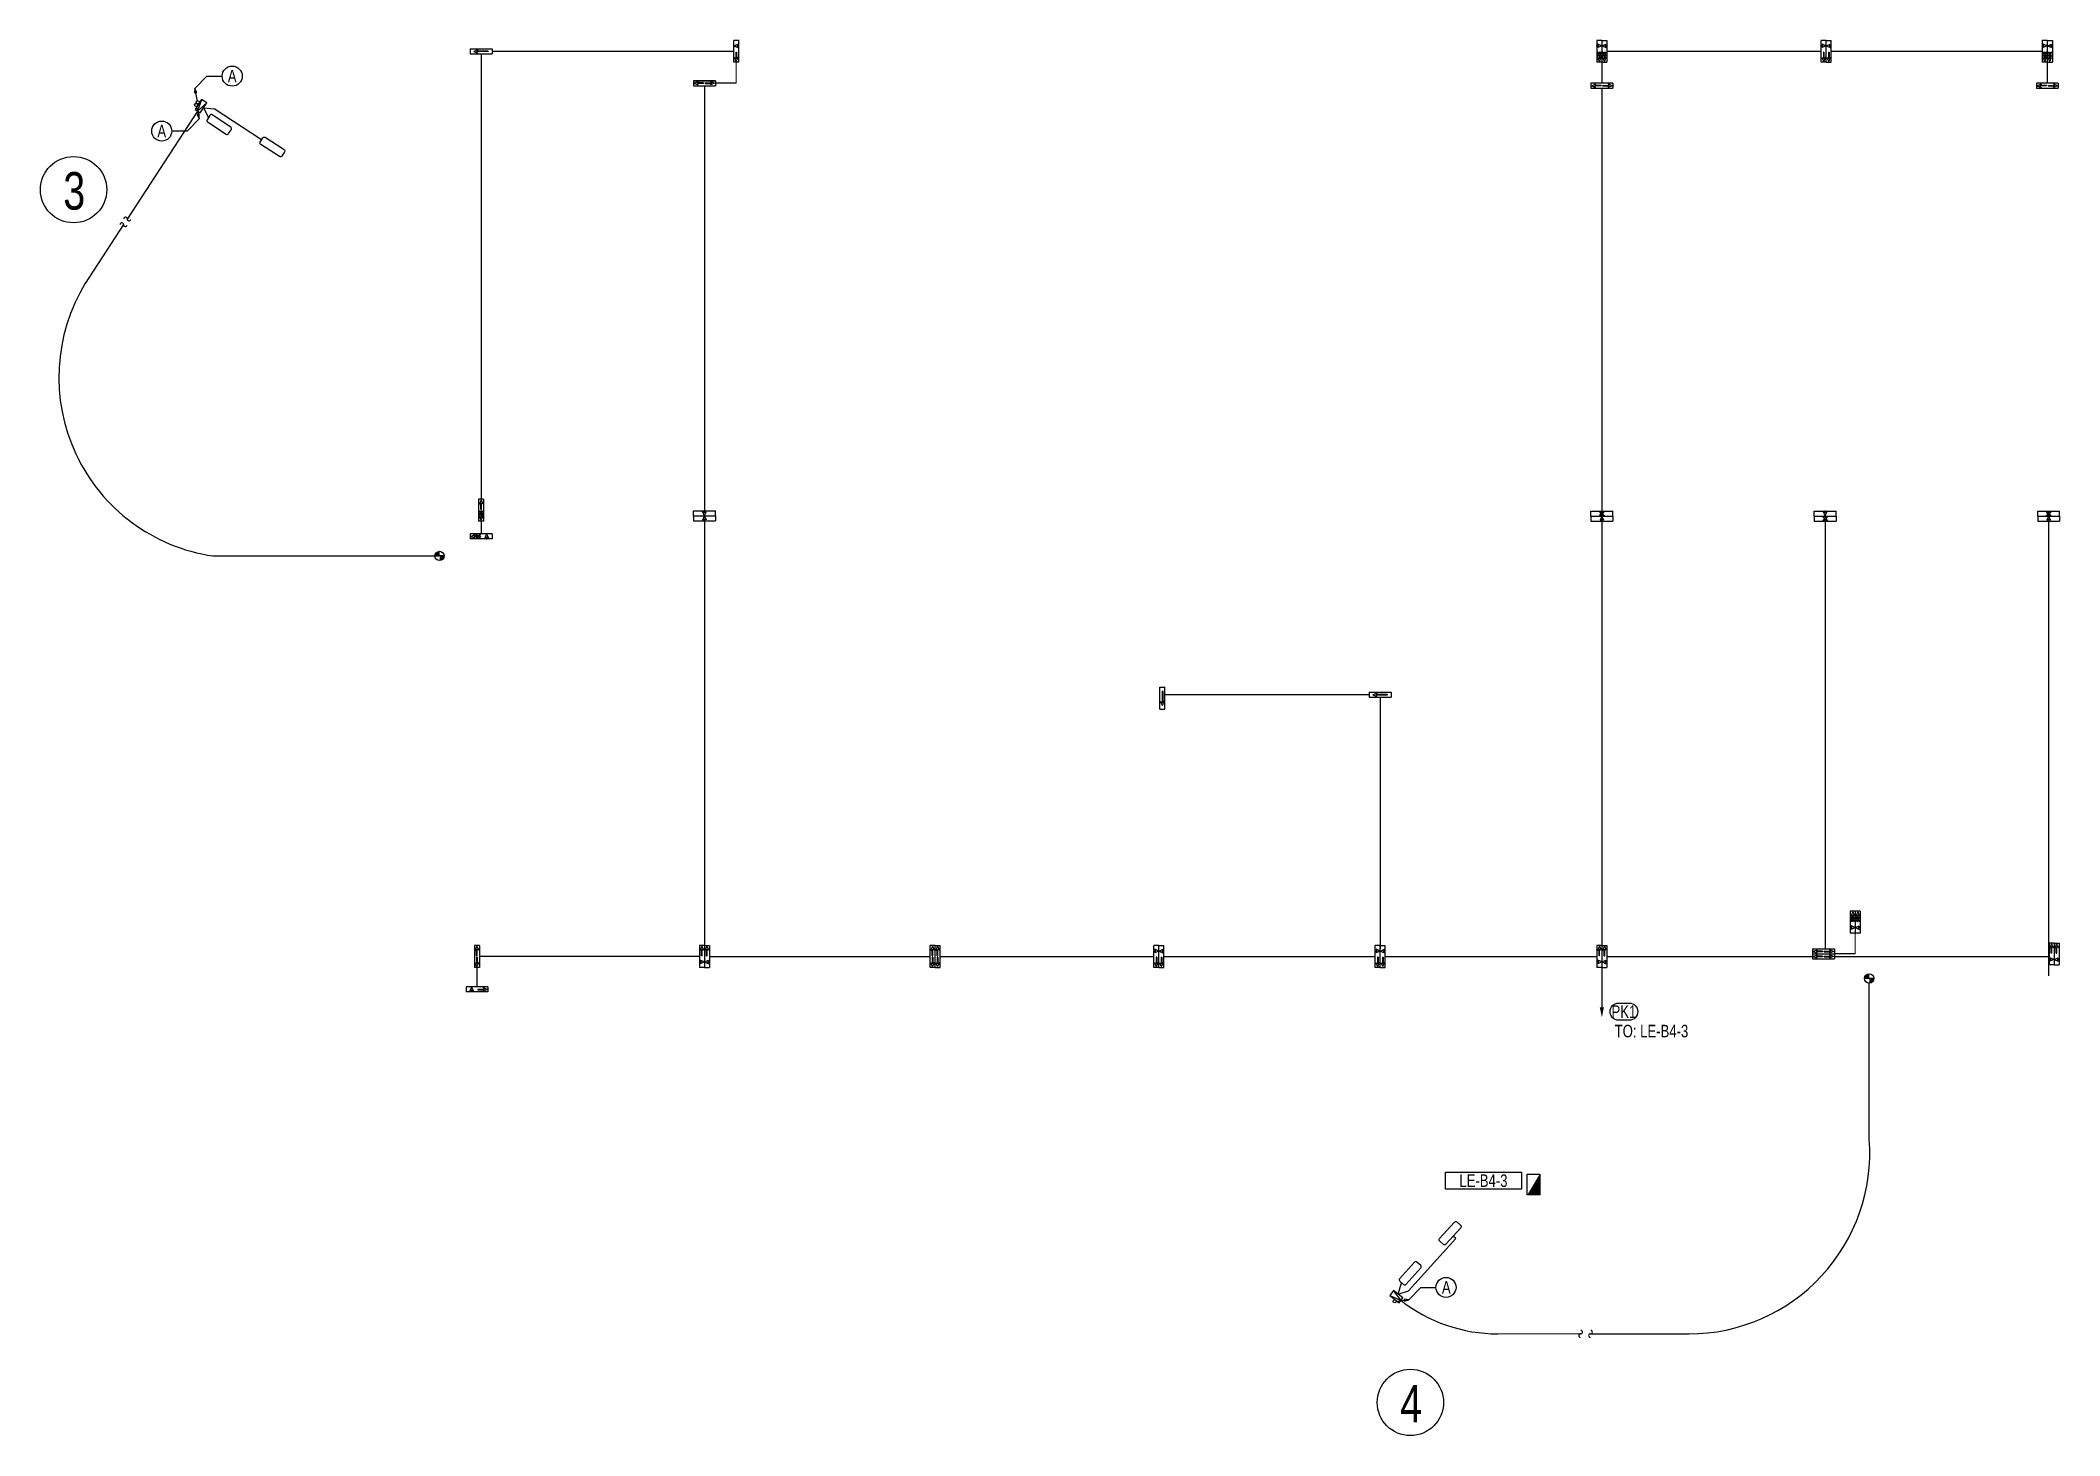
# Model space of a CAD drawing. Header units: millimetres. Extents: x 96173 to 417766, y 105242 to 242281.
# Drawn here: x 96173 to 241218, y 142039 to 242281 of the extents above; entities that cross this region are included whole.
import ezdxf
from ezdxf.enums import TextEntityAlignment as Align

# ---------------------------------------------------------------- set-up
doc = ezdxf.new("R2010")
doc.units = ezdxf.units.MM
doc.header["$LTSCALE"] = 300
doc.linetypes.add('CEN-1', pattern=[24, 20, -2, 0, -2])
for name, color, linetype in [('4', 4, 'Continuous'), ('e-con', 1, 'Continuous'), ('E-SYM', 2, 'Continuous'), ('E-TEXT', 6, 'Continuous'), ('e-text-box', 7, 'Continuous'), ('E-WIRE', 4, 'Continuous'), ('e-wire1s', 4, 'CEN-1'), ('parking-p', 7, 'Continuous')]:
    doc.layers.add(name, color=color, linetype=linetype)
doc.styles.add('돋움', font='')
doc.styles.get('돋움').set_extended_font_data('Dotum')

msp = doc.modelspace()

# ---------------------------------------------------------------- texts
at = {"layer": 'E-TEXT', "style": '돋움', "width": 0.8}
for s, p in [('A', (109952, 239714)), ('A', (104890, 235766)), ('PK1', (209921, 172501)), ('TO: LE-B4-3', (211900, 171104)), ('LE-B4-3', (199830, 160358)), ('A', (197164, 152691))]:
    msp.add_text(s, height=900, dxfattribs=at).set_placement(p, align=Align.MIDDLE_CENTER)
at = {"layer": 'E-TEXT', "color": 1, "style": '돋움', "width": 0.8}
for s, p in [('3', (98604, 231470, 4600)), ('4', (194631, 144336, 4600))]:
    msp.add_text(s, height=2700, dxfattribs=at).set_placement(p, align=Align.MIDDLE_CENTER)

# ---------------------------------------------------------------- blocks, each defined once
blk = doc.blocks.new('100-94')
at = {"layer": 'e-con', "linetype": 'Continuous'}
blk.add_line((52, 54), (477, 479), dxfattribs=at)
at = {"layer": 'e-con'}
blk.add_lwpolyline([(477, 479), (292, 373), (365, 294)], close=True, dxfattribs=at)
at = {"layer": 'e-con', "linetype": 'Continuous'}
blk.add_circle((0, 0), 75, dxfattribs=at)
blk = doc.blocks.new('ar')
at = {"layer": '4', "color": 4}
blk.add_lwpolyline([(0, 0, 150, 0, 0), (360, 0, 0, 0, 0)], format="xyseb", dxfattribs=at)
blk = doc.blocks.new('100-33')
at = {"layer": 'E-SYM'}
blk.add_lwpolyline([(-250, -150), (250, -150), (250, 150), (-250, 150)], close=True, dxfattribs=at)
blk.add_solid([(-250, -150), (250, -150), (250, 150), (250, -150)], dxfattribs=at)
blk = doc.blocks.new('A$C7EB97946')
at = {"layer": 'E-TEXT', "xscale": 3, "yscale": 3, "zscale": 3}
blk.add_blockref('100-33', (750, 450), dxfattribs=at)

# ---------------------------------------------------------------- hatches: boundary and pattern name
at = {"layer": 'parking-p', "linetype": 'Continuous'}
h = msp.add_hatch(color=2, dxfattribs=at)
h.paths.add_polyline_path([(125187, 205237), (124851, 205237), (124851, 204901, 0.4142136)])
h.paths.add_polyline_path([(124851, 205573, 0.4142136), (124515, 205237), (124851, 205237)])
h = msp.add_hatch(color=2, dxfattribs=at)
h.paths.add_polyline_path([(227877, 174890), (227541, 174890), (227541, 174554, 0.4142136)])
h.paths.add_polyline_path([(227541, 175226, 0.4142136), (227206, 174890), (227541, 174890)])

# ---------------------------------------------------------------- linework, layer by layer
at = {"color": 1}
for centre in [(98555, 231555), (194583, 144421)]:
    msp.add_circle(centre, 2382, dxfattribs=at)
at = {"layer": 'E-SYM'}
for p, q in [((107749, 238037), (107470, 237199)), ((107470, 237199), (108124, 237793)), ((193910, 151752), (193379, 152459)), ((193101, 152108), (193910, 151752))]:
    msp.add_line(p, q, dxfattribs=at)
for points in [[(107749, 238037), (107282, 237321), (107658, 237076), (108124, 237793)], [(193101, 152108), (193770, 151577), (194049, 151928), (193379, 152459)]]:
    msp.add_lwpolyline(points, close=True, dxfattribs=at)
for points in [[(108177, 236418), (109525, 235546, 0.4142136), (109690, 235581), (109891, 235890, 0.4142136), (109855, 236056), (108508, 236929, 0.4142136), (108342, 236893), (108142, 236584, 0.4142136)], [(112327, 235321), (113675, 234448, -0.4142136), (113710, 234283), (113510, 233973, -0.4142136), (113344, 233938), (111997, 234810, -0.4142136), (111961, 234976), (112162, 235285, -0.4142136)], [(198204, 156977), (197131, 155783, -0.4142136), (196962, 155774), (196688, 156021, -0.4142136), (196679, 156190), (197752, 157383, -0.4142136), (197921, 157392), (198195, 157146, -0.4142136)], [(194882, 154502), (193808, 153308, 0.4142136), (193817, 153139), (194091, 152893, 0.4142136), (194260, 152902), (195334, 154095, 0.4142136), (195325, 154264), (195051, 154511, 0.4142136)]]:
    msp.add_lwpolyline(points, format="xyb", close=True, dxfattribs=at)
at = {"layer": 'E-TEXT'}
msp.add_lwpolyline([(209542, 173119), (210300, 173119, -1), (210300, 171883), (209542, 171883, -1), (209542, 173119, -1)], format="xyb", dxfattribs=at)
at = {"layer": 'e-text-box'}
for p, q in [((107271, 238826), (108136, 239714)), ((108136, 239714), (109232, 239714)), ((107572, 236655), (106707, 235766)), ((106707, 235766), (105610, 235766)), ((194460, 151802), (195325, 152691)), ((195325, 152691), (196422, 152691))]:
    msp.add_line(p, q, dxfattribs=at)
msp.add_lwpolyline([(197105, 160959), (202554, 160959), (202554, 159756), (197105, 159756)], close=True, dxfattribs=at)
for centre in [(109952, 239714), (104890, 235766), (197142, 152691)]:
    msp.add_circle(centre, 720, dxfattribs=at)
at = {"layer": 'E-WIRE'}
for p, q in [((145978, 241494), (128623, 241494)), ((145978, 241494), (128623, 241494)), ((224090, 241494), (208697, 241494)), ((224090, 241494), (208697, 241494)), ((239975, 241494), (224810, 241494)), ((239975, 241494), (224810, 241494)), ((143870, 239026), (143870, 208478)), ((143870, 239026), (143870, 208478)), ((208337, 238846), (208337, 177251)), ((208337, 238846), (208337, 177251)), ((107470, 237199), (102411, 229439)), ((107891, 237434), (108651, 237367)), ((107891, 237434), (108242, 236739)), ((112061, 235129), (108651, 237367)), ((102147, 229048), (99401, 224826)), ((143870, 207758), (143870, 177251)), ((143870, 207758), (143870, 177251)), ((224379, 207746), (224379, 177003)), ((240430, 207734), (240430, 175078)), ((108571, 205237), (124759, 205237)), ((143510, 176463), (127715, 176463)), ((143510, 176463), (127715, 176463)), ((144230, 176463), (160080, 176463)), ((144230, 176463), (160080, 176463)), ((160800, 176463), (176155, 176463)), ((160800, 176463), (176155, 176463)), ((176875, 176463), (192061, 176463)), ((176875, 176463), (192061, 176463)), ((192781, 176463), (207977, 176463)), ((192781, 176463), (207977, 176463)), ((208337, 175676), (208337, 172813)), ((208697, 176463), (223461, 176463)), ((208697, 176463), (223461, 176463)), ((225036, 176463), (240460, 176463)), ((225036, 176463), (240460, 176463)), ((227541, 163320), (227541, 174554)), ((194455, 152436), (197852, 156213)), ((197852, 156213), (197667, 156380)), ((193714, 152193), (193954, 153016)), ((193714, 152193), (194455, 152436)), ((207513, 149350), (214588, 149350))]:
    msp.add_line(p, q, dxfattribs=at)
at = {"layer": 'E-WIRE', "lineweight": 0}
for p, q in [((146158, 240706), (146158, 239206)), ((146158, 240706), (146158, 239206)), ((226536, 178143), (226536, 176643)), ((226536, 178143), (226536, 176643)), ((200869, 149350), (206800, 149350))]:
    msp.add_line(p, q, dxfattribs=at)
at = {"layer": 'E-WIRE', "ltscale": 0.5}
for p, q in [((146158, 239206), (144658, 239206)), ((146158, 239206), (144658, 239206)), ((226536, 176643), (225036, 176643)), ((226536, 176643), (225036, 176643))]:
    msp.add_line(p, q, dxfattribs=at)
at = {"layer": 'E-WIRE'}
for points in [[(127835, 241314), (127835, 209319)], [(127835, 207744), (127835, 206828)], [(191633, 195270), (176951, 195270)], [(191633, 195270), (176951, 195270)], [(192421, 195090), (192421, 177003)], [(192421, 195090), (192421, 177003)], [(127535, 175676), (127535, 174282)]]:
    msp.add_lwpolyline(points, dxfattribs=at)
at = {"layer": 'E-WIRE', "ltscale": 0.5}
for points in [[(208337, 240706), (208337, 239206)], [(208337, 240706), (208337, 239206)], [(240335, 240706), (240335, 239206)], [(240335, 240706), (240335, 239206)]]:
    msp.add_lwpolyline(points, dxfattribs=at)
at = {"layer": 'E-WIRE'}
for centre, radius, start, end in [((102021, 229048), 126, 352.66382, 172.66382), ((102286, 229455), 126, 352.66382, 172.66382), ((102538, 229439), 126, 172.66382, 352.66382), ((102272, 229031), 126, 172.66382, 352.66382), ((110466, 218065), 12967, 148.57282, 261.59624), ((214588, 162341), 12991, 270, 4.32131), ((200869, 160633), 11283, 231.91418, 270), ((206817, 149475), 126, 262.66382, 82.66382), ((207529, 149475), 126, 262.66382, 82.66382), ((206800, 149224), 126, 82.66382, 262.66382), ((207513, 149224), 126, 82.66382, 262.66382)]:
    msp.add_arc(centre, radius, start, end, dxfattribs=at)
at = {"layer": 'parking-p', "color": 2, "linetype": 'Continuous'}
for p, q in [((145978, 240706), (145978, 242281)), ((146338, 242281), (145978, 242281)), ((145978, 240706), (145978, 242281)), ((145978, 240706), (145978, 242281)), ((146338, 242281), (145978, 242281)), ((145978, 240706), (145978, 242281)), ((146338, 240706), (146338, 242281)), ((146338, 240706), (146338, 242281)), ((207977, 242281), (207977, 240706)), ((207977, 242281), (207977, 240706)), ((208337, 242281), (207977, 242281)), ((207977, 242281), (207977, 240706)), ((207977, 242281), (207977, 240706)), ((207977, 242281), (207977, 240706)), ((208337, 242281), (207977, 242281)), ((207977, 242281), (207977, 240706)), ((208337, 242281), (208337, 240706)), ((208337, 242281), (208337, 240706)), ((208337, 242281), (208337, 240706)), ((208337, 242281), (208697, 242281)), ((208337, 242281), (208337, 240706)), ((208337, 242281), (208337, 240706)), ((208337, 242281), (208337, 240706)), ((208337, 242281), (208337, 240706)), ((208337, 242281), (208697, 242281)), ((208337, 242281), (208337, 240706)), ((208697, 242281), (208697, 240706)), ((208697, 242281), (208697, 240706)), ((208697, 242281), (208697, 240706)), ((208697, 242281), (208697, 240706)), ((208697, 242281), (208697, 240706)), ((208697, 242281), (208697, 240706)), ((224090, 240706), (224090, 242281)), ((224090, 240706), (224090, 242281)), ((224090, 240706), (224090, 242281)), ((224450, 242281), (224090, 242281)), ((224090, 240706), (224090, 242281)), ((224090, 240706), (224090, 242281)), ((224090, 240706), (224090, 242281)), ((224450, 242281), (224090, 242281)), ((224450, 240706), (224450, 242281)), ((224450, 240706), (224450, 242281)), ((224450, 240706), (224450, 242281)), ((224450, 240706), (224450, 242281)), ((224450, 242281), (224810, 242281)), ((224450, 240706), (224450, 242281)), ((224450, 240706), (224450, 242281)), ((224450, 240706), (224450, 242281)), ((224450, 240706), (224450, 242281)), ((224450, 242281), (224810, 242281)), ((224810, 240706), (224810, 242281)), ((224810, 240706), (224810, 242281)), ((224810, 240706), (224810, 242281)), ((224810, 240706), (224810, 242281)), ((224810, 240706), (224810, 242281)), ((224810, 240706), (224810, 242281)), ((239975, 242281), (239975, 240706)), ((239975, 242281), (239975, 240706)), ((240335, 242281), (239975, 242281)), ((239975, 242281), (239975, 240706)), ((239975, 242281), (239975, 240706)), ((239975, 242281), (239975, 240706)), ((240335, 242281), (239975, 242281)), ((239975, 242281), (239975, 240706)), ((240335, 242281), (240335, 240706)), ((240335, 242281), (240335, 240706)), ((240335, 242281), (240335, 240706)), ((240335, 242281), (240695, 242281)), ((240335, 242281), (240335, 240706)), ((240335, 242281), (240335, 240706)), ((240335, 242281), (240335, 240706)), ((240335, 242281), (240335, 240706)), ((240335, 242281), (240695, 242281)), ((240335, 242281), (240335, 240706)), ((240695, 242281), (240695, 240706)), ((240695, 242281), (240695, 240706)), ((240695, 242281), (240695, 240706)), ((240695, 242281), (240695, 240706)), ((240695, 242281), (240695, 240706)), ((240695, 242281), (240695, 240706)), ((127048, 241674), (128623, 241674)), ((127048, 241674), (127048, 241314)), ((127048, 241674), (128623, 241674)), ((127048, 241674), (127048, 241314)), ((127048, 241314), (128623, 241314)), ((127048, 241314), (128623, 241314)), ((127048, 241314), (128623, 241314)), ((127048, 241314), (128623, 241314)), ((127304, 241494), (127585, 241623)), ((127304, 241494), (127585, 241623)), ((127304, 241494), (127585, 241365)), ((127304, 241494), (127585, 241365)), ((127585, 241623), (127507, 241516)), ((127585, 241623), (127507, 241516)), ((128332, 241516), (127507, 241516)), ((128332, 241516), (127507, 241516)), ((127585, 241365), (127507, 241471)), ((128332, 241471), (127507, 241471)), ((127585, 241365), (127507, 241471)), ((128332, 241471), (127507, 241471)), ((128332, 241516), (128332, 241471)), ((128332, 241516), (128332, 241471)), ((128623, 241674), (128623, 241314)), ((128623, 241674), (128623, 241314)), ((145990, 241888), (146271, 242016)), ((145990, 241888), (146271, 242016)), ((145990, 241888), (146271, 241759)), ((145990, 241888), (146271, 241759)), ((146158, 240763), (146029, 241044)), ((146029, 241044), (146135, 240966)), ((146158, 240763), (146029, 241044)), ((146029, 241044), (146135, 240966)), ((146135, 241438), (146180, 241438)), ((146135, 241438), (146135, 240966)), ((146135, 241438), (146180, 241438)), ((146135, 241438), (146135, 240966)), ((146158, 240763), (146287, 241044)), ((146158, 240763), (146287, 241044)), ((146180, 241438), (146180, 240966)), ((146180, 241438), (146180, 240966)), ((146287, 241044), (146180, 240966)), ((146287, 241044), (146180, 240966)), ((146271, 242016), (146193, 241910)), ((146271, 242016), (146193, 241910)), ((146328, 241910), (146193, 241910)), ((146328, 241910), (146193, 241910)), ((146271, 241759), (146193, 241865)), ((146328, 241865), (146193, 241865)), ((146271, 241759), (146193, 241865)), ((146328, 241865), (146193, 241865)), ((146328, 241865), (146328, 241910)), ((146328, 241865), (146328, 241910)), ((207986, 241865), (207986, 241910)), ((207986, 241910), (208122, 241910)), ((207986, 241865), (207986, 241910)), ((207986, 241910), (208122, 241910)), ((207986, 241865), (208122, 241865)), ((207986, 241865), (208122, 241865)), ((208157, 240763), (208028, 241044)), ((208028, 241044), (208134, 240966)), ((208157, 240763), (208028, 241044)), ((208028, 241044), (208134, 240966)), ((208325, 241888), (208043, 242016)), ((208043, 242016), (208122, 241910)), ((208325, 241888), (208043, 242016)), ((208043, 242016), (208122, 241910)), ((208325, 241888), (208043, 241759)), ((208325, 241888), (208043, 241759)), ((208043, 241759), (208122, 241865)), ((208043, 241759), (208122, 241865)), ((208179, 241438), (208134, 241438)), ((208134, 241438), (208134, 241343)), ((208179, 241438), (208134, 241438)), ((208134, 241438), (208134, 241343)), ((208134, 241234), (208134, 240966)), ((208134, 241234), (208134, 240966)), ((208157, 240763), (208285, 241044)), ((208157, 240763), (208285, 241044)), ((208179, 241438), (208179, 241343)), ((208179, 241438), (208179, 241343)), ((208179, 241234), (208179, 240966)), ((208179, 241234), (208179, 240966)), ((208285, 241044), (208179, 240966)), ((208285, 241044), (208179, 240966)), ((208348, 241888), (208630, 242016)), ((208348, 241888), (208630, 242016)), ((208348, 241888), (208630, 241759)), ((208348, 241888), (208630, 241759)), ((208517, 240763), (208388, 241044)), ((208388, 241044), (208494, 240966)), ((208517, 240763), (208388, 241044)), ((208388, 241044), (208494, 240966)), ((208494, 241438), (208539, 241438)), ((208494, 241438), (208494, 241343)), ((208494, 241438), (208539, 241438)), ((208494, 241438), (208494, 241343)), ((208494, 241234), (208494, 240966)), ((208494, 241234), (208494, 240966)), ((208517, 240763), (208645, 241044)), ((208517, 240763), (208645, 241044)), ((208539, 241438), (208539, 241343)), ((208539, 241438), (208539, 241343)), ((208539, 241234), (208539, 240966)), ((208539, 241234), (208539, 240966)), ((208645, 241044), (208539, 240966)), ((208645, 241044), (208539, 240966)), ((208630, 242016), (208552, 241910)), ((208630, 242016), (208552, 241910)), ((208687, 241910), (208552, 241910)), ((208687, 241910), (208552, 241910)), ((208630, 241759), (208552, 241865)), ((208687, 241865), (208552, 241865)), ((208630, 241759), (208552, 241865)), ((208687, 241865), (208552, 241865)), ((208687, 241865), (208687, 241910)), ((208687, 241865), (208687, 241910)), ((224100, 241865), (224100, 241910)), ((224100, 241910), (224235, 241910)), ((224100, 241865), (224100, 241910)), ((224100, 241910), (224235, 241910)), ((224100, 241865), (224235, 241865)), ((224100, 241865), (224235, 241865)), ((224270, 240763), (224141, 241044)), ((224141, 241044), (224248, 240966)), ((224270, 240763), (224141, 241044)), ((224141, 241044), (224248, 240966)), ((224438, 241888), (224157, 242016)), ((224157, 242016), (224235, 241910)), ((224438, 241888), (224157, 242016)), ((224157, 242016), (224235, 241910)), ((224438, 241888), (224157, 241759)), ((224438, 241888), (224157, 241759)), ((224157, 241759), (224235, 241865)), ((224157, 241759), (224235, 241865)), ((224293, 241438), (224248, 241438)), ((224248, 241438), (224248, 240966)), ((224293, 241438), (224248, 241438)), ((224248, 241438), (224248, 240966)), ((224270, 240763), (224399, 241044)), ((224270, 240763), (224399, 241044)), ((224293, 241438), (224293, 240966)), ((224293, 241438), (224293, 240966)), ((224399, 241044), (224293, 240966)), ((224399, 241044), (224293, 240966)), ((224462, 241888), (224743, 242016)), ((224462, 241888), (224743, 242016)), ((224462, 241888), (224743, 241759)), ((224462, 241888), (224743, 241759)), ((224630, 240763), (224501, 241044)), ((224501, 241044), (224608, 240966)), ((224630, 240763), (224501, 241044)), ((224501, 241044), (224608, 240966)), ((224608, 241438), (224653, 241438)), ((224608, 241438), (224608, 240966)), ((224608, 241438), (224653, 241438)), ((224608, 241438), (224608, 240966)), ((224630, 240763), (224759, 241044)), ((224630, 240763), (224759, 241044)), ((224653, 241438), (224653, 240966)), ((224653, 241438), (224653, 240966)), ((224759, 241044), (224653, 240966)), ((224759, 241044), (224653, 240966)), ((224743, 242016), (224665, 241910)), ((224743, 242016), (224665, 241910)), ((224800, 241910), (224665, 241910)), ((224800, 241910), (224665, 241910)), ((224743, 241759), (224665, 241865)), ((224800, 241865), (224665, 241865)), ((224743, 241759), (224665, 241865)), ((224800, 241865), (224665, 241865)), ((224800, 241865), (224800, 241910)), ((224800, 241865), (224800, 241910)), ((239985, 241865), (239985, 241910)), ((239985, 241910), (240120, 241910)), ((239985, 241865), (239985, 241910)), ((239985, 241910), (240120, 241910)), ((239985, 241865), (240120, 241865)), ((239985, 241865), (240120, 241865)), ((240155, 240763), (240026, 241044)), ((240026, 241044), (240132, 240966)), ((240155, 240763), (240026, 241044)), ((240026, 241044), (240132, 240966)), ((240323, 241888), (240041, 242016)), ((240041, 242016), (240120, 241910)), ((240323, 241888), (240041, 242016)), ((240041, 242016), (240120, 241910)), ((240323, 241888), (240041, 241759)), ((240323, 241888), (240041, 241759)), ((240041, 241759), (240120, 241865)), ((240041, 241759), (240120, 241865)), ((240177, 241438), (240132, 241438)), ((240132, 241438), (240132, 241343)), ((240177, 241438), (240132, 241438)), ((240132, 241438), (240132, 241343)), ((240132, 241234), (240132, 240966)), ((240132, 241234), (240132, 240966)), ((240155, 240763), (240284, 241044)), ((240155, 240763), (240284, 241044)), ((240177, 241438), (240177, 241343)), ((240177, 241438), (240177, 241343)), ((240177, 241234), (240177, 240966)), ((240177, 241234), (240177, 240966)), ((240284, 241044), (240177, 240966)), ((240284, 241044), (240177, 240966)), ((240347, 241888), (240628, 242016)), ((240347, 241888), (240628, 242016)), ((240347, 241888), (240628, 241759)), ((240347, 241888), (240628, 241759)), ((240515, 240763), (240386, 241044)), ((240386, 241044), (240492, 240966)), ((240515, 240763), (240386, 241044)), ((240386, 241044), (240492, 240966)), ((240492, 241438), (240537, 241438)), ((240492, 241438), (240492, 241343)), ((240492, 241438), (240537, 241438)), ((240492, 241438), (240492, 241343)), ((240492, 241234), (240492, 240966)), ((240492, 241234), (240492, 240966)), ((240515, 240763), (240644, 241044)), ((240515, 240763), (240644, 241044)), ((240537, 241438), (240537, 241343)), ((240537, 241438), (240537, 241343)), ((240537, 241234), (240537, 240966)), ((240537, 241234), (240537, 240966)), ((240644, 241044), (240537, 240966)), ((240644, 241044), (240537, 240966)), ((240628, 242016), (240550, 241910)), ((240628, 242016), (240550, 241910)), ((240685, 241910), (240550, 241910)), ((240685, 241910), (240550, 241910)), ((240628, 241759), (240550, 241865)), ((240685, 241865), (240550, 241865)), ((240628, 241759), (240550, 241865)), ((240685, 241865), (240550, 241865)), ((240685, 241865), (240685, 241910)), ((240685, 241865), (240685, 241910)), ((143083, 239386), (144658, 239386)), ((143083, 239386), (144658, 239386)), ((143083, 239386), (143083, 239026)), ((144658, 239386), (143083, 239386)), ((144658, 239386), (143083, 239386)), ((143083, 239386), (144658, 239386)), ((143083, 239386), (144658, 239386)), ((143083, 239386), (143083, 239026)), ((144658, 239386), (143083, 239386)), ((144658, 239386), (143083, 239386)), ((143139, 239206), (143421, 239335)), ((143139, 239206), (143421, 239335)), ((143421, 239335), (143342, 239229)), ((143421, 239335), (143342, 239229)), ((144602, 239206), (144320, 239335)), ((144320, 239335), (144398, 239229)), ((144602, 239206), (144320, 239335)), ((144320, 239335), (144398, 239229)), ((144658, 239386), (144658, 239026)), ((144658, 239386), (144658, 239026)), ((146338, 240706), (145978, 240706)), ((146338, 240706), (145978, 240706)), ((208337, 240706), (207977, 240706)), ((208337, 240706), (207977, 240706)), ((208337, 240706), (208697, 240706)), ((208337, 240706), (208697, 240706)), ((224450, 240706), (224090, 240706)), ((224450, 240706), (224090, 240706)), ((224450, 240706), (224810, 240706)), ((224450, 240706), (224810, 240706)), ((240335, 240706), (239975, 240706)), ((240335, 240706), (239975, 240706)), ((240335, 240706), (240695, 240706)), ((240335, 240706), (240695, 240706)), ((143083, 239026), (144658, 239026)), ((143083, 239026), (144658, 239026)), ((143139, 239206), (143421, 239078)), ((143139, 239206), (143421, 239078)), ((143815, 239229), (143342, 239229)), ((143815, 239229), (143342, 239229)), ((143421, 239078), (143342, 239184)), ((143815, 239184), (143342, 239184)), ((143421, 239078), (143342, 239184)), ((143815, 239184), (143342, 239184)), ((143815, 239184), (143815, 239229)), ((143815, 239184), (143815, 239229)), ((143926, 239184), (143926, 239229)), ((143926, 239229), (144398, 239229)), ((143926, 239184), (143926, 239229)), ((143926, 239229), (144398, 239229)), ((143926, 239184), (144398, 239184)), ((143926, 239184), (144398, 239184)), ((144602, 239206), (144320, 239078)), ((144602, 239206), (144320, 239078)), ((144320, 239078), (144398, 239184)), ((144320, 239078), (144398, 239184)), ((207549, 239206), (207549, 238846)), ((209124, 239206), (207549, 239206)), ((207549, 239206), (207549, 238846)), ((209124, 239206), (207549, 239206)), ((207549, 238846), (209124, 238846)), ((207549, 238846), (209124, 238846)), ((207605, 239026), (207887, 239155)), ((207605, 239026), (207887, 239155)), ((207605, 239026), (207887, 238898)), ((207605, 239026), (207887, 238898)), ((207887, 239155), (207809, 239049)), ((207887, 239155), (207809, 239049)), ((208281, 239049), (207809, 239049)), ((208281, 239049), (207809, 239049)), ((207887, 238898), (207809, 239004)), ((208281, 239004), (207809, 239004)), ((207887, 238898), (207809, 239004)), ((208281, 239004), (207809, 239004)), ((208281, 239004), (208281, 239049)), ((208281, 239004), (208281, 239049)), ((208392, 239004), (208392, 239049)), ((208392, 239049), (208865, 239049)), ((208392, 239004), (208392, 239049)), ((208392, 239049), (208865, 239049)), ((208392, 239004), (208865, 239004)), ((208392, 239004), (208865, 239004)), ((209068, 239026), (208786, 239155)), ((208786, 239155), (208865, 239049)), ((209068, 239026), (208786, 239155)), ((208786, 239155), (208865, 239049)), ((209068, 239026), (208786, 238898)), ((209068, 239026), (208786, 238898)), ((208786, 238898), (208865, 239004)), ((208786, 238898), (208865, 239004)), ((209124, 239206), (209124, 238846)), ((209124, 239206), (209124, 238846)), ((239547, 239206), (239547, 238846)), ((241122, 239206), (239547, 239206)), ((239547, 239206), (239547, 238846)), ((241122, 239206), (239547, 239206)), ((239547, 238846), (241122, 238846)), ((239547, 238846), (241122, 238846)), ((239604, 239026), (239885, 239155)), ((239604, 239026), (239885, 239155)), ((239604, 239026), (239885, 238898)), ((239604, 239026), (239885, 238898)), ((239885, 239155), (239807, 239049)), ((239885, 239155), (239807, 239049)), ((240279, 239049), (239807, 239049)), ((240279, 239049), (239807, 239049)), ((239885, 238898), (239807, 239004)), ((240279, 239004), (239807, 239004)), ((239885, 238898), (239807, 239004)), ((240279, 239004), (239807, 239004)), ((240279, 239004), (240279, 239049)), ((240279, 239004), (240279, 239049)), ((240391, 239004), (240391, 239049)), ((240391, 239049), (240863, 239049)), ((240391, 239004), (240391, 239049)), ((240391, 239049), (240863, 239049)), ((240391, 239004), (240863, 239004)), ((240391, 239004), (240863, 239004)), ((241066, 239026), (240784, 239155)), ((240784, 239155), (240863, 239049)), ((241066, 239026), (240784, 239155)), ((240784, 239155), (240863, 239049)), ((241066, 239026), (240784, 238898)), ((241066, 239026), (240784, 238898)), ((240784, 238898), (240863, 239004)), ((240784, 238898), (240863, 239004)), ((241122, 239206), (241122, 238846)), ((241122, 239206), (241122, 238846)), ((127655, 209319), (127655, 207744)), ((127655, 209319), (127655, 207744)), ((128015, 209319), (127655, 209319)), ((127655, 209319), (127655, 207744)), ((127835, 209263), (127706, 208981)), ((127706, 208981), (127813, 209060)), ((127706, 208981), (127813, 209060)), ((127813, 208588), (127813, 209060)), ((127813, 208588), (127813, 209060)), ((127835, 209263), (127964, 208981)), ((127964, 208981), (127858, 209060)), ((127858, 208588), (127858, 209060)), ((127964, 208981), (127858, 209060)), ((127858, 208588), (127858, 209060)), ((128015, 209319), (128015, 207744)), ((128015, 209319), (128015, 207744)), ((128015, 209319), (128015, 207744)), ((128015, 209319), (128015, 207744)), ((128015, 207744), (127655, 207744)), ((127835, 207801), (127706, 208082)), ((127706, 208082), (127813, 208004)), ((127858, 208588), (127813, 208588)), ((127858, 208588), (127813, 208588)), ((127858, 208476), (127813, 208476)), ((127813, 208476), (127813, 208380)), ((127813, 208272), (127813, 208004)), ((127835, 207801), (127964, 208082)), ((127858, 208476), (127858, 208380)), ((127858, 208272), (127858, 208004)), ((127964, 208082), (127858, 208004)), ((143083, 208478), (144658, 208478)), ((143083, 208478), (144658, 208478)), ((143083, 208118), (143083, 208478)), ((143083, 208478), (144658, 208478)), ((143083, 208118), (144658, 208118)), ((143083, 208118), (143083, 207758)), ((143083, 208118), (144658, 208118)), ((143083, 208118), (144658, 208118)), ((143083, 208118), (144658, 208118)), ((143083, 207758), (144658, 207758)), ((143083, 207758), (144658, 207758)), ((143083, 207758), (144658, 207758)), ((143870, 208130), (143742, 208411)), ((143742, 208411), (143848, 208333)), ((143870, 208106), (143742, 207825)), ((143742, 207825), (143848, 207903)), ((143893, 208468), (143848, 208468)), ((143848, 208468), (143848, 208333)), ((143848, 207768), (143848, 207903)), ((143893, 207768), (143848, 207768)), ((143870, 208130), (143999, 208411)), ((143870, 208106), (143999, 207825)), ((143893, 208468), (143893, 208333)), ((143999, 208411), (143893, 208333)), ((143999, 207825), (143893, 207903)), ((143893, 207768), (143893, 207903)), ((144658, 208118), (144658, 208478)), ((144658, 208118), (144658, 207758)), ((207549, 208454), (209124, 208454)), ((207549, 208454), (209124, 208454)), ((207549, 208094), (207549, 208454)), ((207549, 208454), (209124, 208454)), ((207549, 208094), (209124, 208094)), ((207549, 208094), (207549, 207734)), ((207549, 208094), (209124, 208094)), ((207549, 208094), (209124, 208094)), ((207549, 208094), (209124, 208094)), ((207549, 207734), (209124, 207734)), ((207549, 207734), (209124, 207734)), ((207549, 207734), (209124, 207734)), ((208337, 208106), (208208, 208388)), ((208208, 208388), (208314, 208310)), ((208337, 208083), (208208, 207801)), ((208208, 207801), (208314, 207879)), ((208359, 208445), (208314, 208445)), ((208314, 208445), (208314, 208310)), ((208314, 207744), (208314, 207879)), ((208359, 207744), (208314, 207744)), ((208337, 208106), (208465, 208388)), ((208337, 208083), (208465, 207801)), ((208359, 208445), (208359, 208310)), ((208465, 208388), (208359, 208310)), ((208465, 207801), (208359, 207879)), ((208359, 207744), (208359, 207879)), ((209124, 208094), (209124, 208454)), ((209124, 208094), (209124, 207734)), ((223592, 208466), (225167, 208466)), ((223592, 208466), (225167, 208466)), ((223592, 208106), (223592, 208466)), ((223592, 208466), (225167, 208466)), ((223592, 208106), (225167, 208106)), ((223592, 208106), (223592, 207746)), ((223592, 208106), (225167, 208106)), ((223592, 208106), (225167, 208106)), ((223592, 208106), (225167, 208106)), ((223592, 207746), (225167, 207746)), ((223592, 207746), (225167, 207746)), ((223592, 207746), (225167, 207746)), ((224379, 208118), (224251, 208400)), ((224251, 208400), (224357, 208321)), ((224379, 208094), (224251, 207813)), ((224251, 207813), (224357, 207891)), ((224402, 208456), (224357, 208456)), ((224357, 208456), (224357, 208321)), ((224357, 207756), (224357, 207891)), ((224402, 207756), (224357, 207756)), ((224379, 208118), (224508, 208400)), ((224379, 208094), (224508, 207813)), ((224402, 208456), (224402, 208321)), ((224508, 208400), (224402, 208321)), ((224508, 207813), (224402, 207891)), ((224402, 207756), (224402, 207891)), ((225167, 208106), (225167, 208466)), ((225167, 208106), (225167, 207746)), ((239643, 208454), (241218, 208454)), ((239643, 208454), (241218, 208454)), ((239643, 208094), (239643, 208454)), ((239643, 208454), (241218, 208454)), ((239643, 208094), (241218, 208094)), ((239643, 208094), (239643, 207734)), ((239643, 208094), (241218, 208094)), ((239643, 208094), (241218, 208094)), ((239643, 208094), (241218, 208094)), ((239643, 207734), (241218, 207734)), ((239643, 207734), (241218, 207734)), ((239643, 207734), (241218, 207734)), ((240430, 208106), (240302, 208388)), ((240302, 208388), (240408, 208310)), ((240430, 208083), (240302, 207801)), ((240302, 207801), (240408, 207879)), ((240453, 208445), (240408, 208445)), ((240408, 208445), (240408, 208310)), ((240408, 207744), (240408, 207879)), ((240453, 207744), (240408, 207744)), ((240430, 208106), (240559, 208388)), ((240430, 208083), (240559, 207801)), ((240453, 208445), (240453, 208310)), ((240559, 208388), (240453, 208310)), ((240559, 207801), (240453, 207879)), ((240453, 207744), (240453, 207879)), ((241218, 208094), (241218, 208454)), ((241218, 208094), (241218, 207734)), ((128623, 206828), (127048, 206828)), ((128623, 206828), (127048, 206828)), ((128623, 206828), (127048, 206828)), ((127048, 206828), (127048, 206468)), ((128623, 206468), (127048, 206468)), ((128623, 206468), (127048, 206468)), ((128623, 206468), (127048, 206468)), ((127104, 206648), (127385, 206777)), ((127104, 206648), (127385, 206520)), ((127385, 206777), (127307, 206671)), ((127575, 206671), (127307, 206671)), ((127385, 206520), (127307, 206626)), ((127575, 206626), (127307, 206626)), ((127779, 206671), (127684, 206671)), ((127779, 206626), (127684, 206626)), ((127779, 206671), (127779, 206626)), ((128229, 206817), (128100, 206535)), ((128100, 206535), (128206, 206613)), ((128206, 206478), (128206, 206613)), ((128206, 206478), (128251, 206478)), ((128229, 206817), (128358, 206535)), ((128358, 206535), (128251, 206613)), ((128251, 206478), (128251, 206613)), ((128623, 206828), (128623, 206468)), ((125187, 205237), (124515, 205237)), ((176591, 194238), (176591, 195813)), ((176591, 195813), (176951, 195813)), ((176591, 194238), (176591, 195813)), ((176591, 195813), (176951, 195813)), ((176951, 194238), (176951, 195813)), ((176951, 194238), (176951, 195813)), ((176951, 194238), (176951, 195813)), ((176951, 194238), (176951, 195813)), ((176771, 194494), (176642, 194776)), ((176642, 194776), (176748, 194698)), ((176771, 194494), (176642, 194776)), ((176642, 194776), (176748, 194698)), ((176748, 195522), (176793, 195522)), ((176748, 195522), (176748, 194698)), ((176748, 195522), (176793, 195522)), ((176748, 195522), (176748, 194698)), ((176771, 194494), (176899, 194776)), ((176771, 194494), (176899, 194776)), ((176793, 195522), (176793, 194698)), ((176793, 195522), (176793, 194698)), ((176899, 194776), (176793, 194698)), ((176899, 194776), (176793, 194698)), ((191633, 195450), (193208, 195450)), ((191633, 195450), (191633, 195090)), ((191633, 195450), (193208, 195450)), ((191633, 195450), (191633, 195090)), ((191633, 195090), (193208, 195090)), ((191633, 195090), (193208, 195090)), ((191633, 195090), (193208, 195090)), ((191633, 195090), (193208, 195090)), ((191890, 195270), (192171, 195399)), ((191890, 195270), (192171, 195399)), ((191890, 195270), (192171, 195141)), ((191890, 195270), (192171, 195141)), ((192171, 195399), (192093, 195292)), ((192171, 195399), (192093, 195292)), ((192918, 195292), (192093, 195292)), ((192918, 195292), (192093, 195292)), ((192171, 195141), (192093, 195247)), ((192918, 195247), (192093, 195247)), ((192171, 195141), (192093, 195247)), ((192918, 195247), (192093, 195247)), ((192918, 195292), (192918, 195247)), ((192918, 195292), (192918, 195247)), ((193208, 195450), (193208, 195090)), ((193208, 195450), (193208, 195090)), ((176591, 194238), (176951, 194238)), ((176591, 194238), (176951, 194238)), ((226536, 179718), (226176, 179718)), ((226176, 179718), (226176, 178143)), ((226536, 179718), (226176, 179718)), ((226176, 179718), (226176, 178143)), ((226186, 178560), (226186, 178515)), ((226186, 178560), (226321, 178560)), ((226186, 178560), (226186, 178515)), ((226186, 178560), (226321, 178560)), ((226186, 178515), (226321, 178515)), ((226186, 178515), (226321, 178515)), ((226356, 179662), (226227, 179381)), ((226356, 179662), (226227, 179381)), ((226227, 179381), (226334, 179459)), ((226227, 179381), (226334, 179459)), ((226524, 178537), (226243, 178666)), ((226243, 178666), (226321, 178560)), ((226524, 178537), (226243, 178666)), ((226243, 178666), (226321, 178560)), ((226524, 178537), (226243, 178408)), ((226524, 178537), (226243, 178408)), ((226243, 178408), (226321, 178515)), ((226243, 178408), (226321, 178515)), ((226334, 179191), (226334, 179459)), ((226334, 179191), (226334, 179459)), ((226334, 178987), (226334, 179082)), ((226334, 178987), (226334, 179082)), ((226379, 178987), (226334, 178987)), ((226379, 178987), (226334, 178987)), ((226356, 179662), (226485, 179381)), ((226356, 179662), (226485, 179381)), ((226485, 179381), (226379, 179459)), ((226379, 179191), (226379, 179459)), ((226485, 179381), (226379, 179459)), ((226379, 179191), (226379, 179459)), ((226379, 178987), (226379, 179082)), ((226379, 178987), (226379, 179082)), ((226896, 179718), (226536, 179718)), ((226536, 179718), (226536, 178143)), ((226536, 179718), (226536, 178143)), ((226896, 179718), (226536, 179718)), ((226536, 179718), (226536, 178143)), ((226536, 179718), (226536, 178143)), ((226548, 178537), (226829, 178666)), ((226548, 178537), (226829, 178666)), ((226548, 178537), (226829, 178408)), ((226548, 178537), (226829, 178408)), ((226716, 179662), (226587, 179381)), ((226716, 179662), (226587, 179381)), ((226587, 179381), (226694, 179459)), ((226587, 179381), (226694, 179459)), ((226694, 179191), (226694, 179459)), ((226694, 179191), (226694, 179459)), ((226694, 178987), (226694, 179082)), ((226694, 178987), (226694, 179082)), ((226694, 178987), (226739, 178987)), ((226694, 178987), (226739, 178987)), ((226716, 179662), (226845, 179381)), ((226716, 179662), (226845, 179381)), ((226845, 179381), (226739, 179459)), ((226739, 179191), (226739, 179459)), ((226845, 179381), (226739, 179459)), ((226739, 179191), (226739, 179459)), ((226739, 178987), (226739, 179082)), ((226739, 178987), (226739, 179082)), ((226829, 178666), (226751, 178560)), ((226829, 178666), (226751, 178560)), ((226886, 178560), (226751, 178560)), ((226886, 178560), (226751, 178560)), ((226829, 178408), (226751, 178515)), ((226886, 178515), (226751, 178515)), ((226829, 178408), (226751, 178515)), ((226886, 178515), (226751, 178515)), ((226886, 178560), (226886, 178515)), ((226886, 178560), (226886, 178515)), ((226896, 179718), (226896, 178143)), ((226896, 179718), (226896, 178143)), ((127715, 177251), (127355, 177251)), ((127355, 177251), (127355, 175676)), ((127355, 177251), (127355, 175676)), ((127715, 177251), (127355, 177251)), ((127355, 177251), (127355, 175676)), ((127355, 177251), (127355, 175676)), ((127535, 177195), (127406, 176913)), ((127535, 177195), (127406, 176913)), ((127406, 176913), (127512, 176991)), ((127406, 176913), (127512, 176991)), ((127512, 176519), (127512, 176991)), ((127512, 176519), (127512, 176991)), ((127535, 177195), (127664, 176913)), ((127535, 177195), (127664, 176913)), ((127664, 176913), (127557, 176991)), ((127557, 176519), (127557, 176991)), ((127664, 176913), (127557, 176991)), ((127557, 176519), (127557, 176991)), ((127715, 177251), (127715, 175676)), ((127715, 177251), (127715, 175676)), ((143510, 177251), (143510, 175676)), ((143510, 177251), (143510, 175676)), ((143870, 177251), (143510, 177251)), ((143510, 177251), (143510, 175676)), ((143510, 177251), (143510, 175676)), ((143510, 177251), (143510, 175676)), ((143870, 177251), (143510, 177251)), ((143510, 177251), (143510, 175676)), ((143690, 177195), (143562, 176913)), ((143690, 177195), (143562, 176913)), ((143562, 176913), (143668, 176991)), ((143562, 176913), (143668, 176991)), ((143668, 176519), (143668, 176991)), ((143668, 176519), (143668, 176991)), ((143690, 177195), (143819, 176913)), ((143690, 177195), (143819, 176913)), ((143819, 176913), (143713, 176991)), ((143713, 176519), (143713, 176991)), ((143819, 176913), (143713, 176991)), ((143713, 176519), (143713, 176991)), ((143870, 177251), (143870, 175676)), ((143870, 177251), (144230, 177251)), ((143870, 177251), (143870, 175676)), ((143870, 177251), (143870, 175676)), ((143870, 177251), (143870, 175676)), ((143870, 177251), (143870, 175676)), ((143870, 177251), (144230, 177251)), ((143870, 177251), (143870, 175676)), ((143870, 177251), (143870, 175676)), ((143870, 177251), (143870, 175676)), ((144050, 177195), (143922, 176913)), ((144050, 177195), (143922, 176913)), ((143922, 176913), (144028, 176991)), ((143922, 176913), (144028, 176991)), ((144028, 176519), (144028, 176991)), ((144028, 176519), (144028, 176991)), ((144050, 177195), (144179, 176913)), ((144050, 177195), (144179, 176913)), ((144179, 176913), (144073, 176991)), ((144073, 176519), (144073, 176991)), ((144179, 176913), (144073, 176991)), ((144073, 176519), (144073, 176991)), ((144230, 177251), (144230, 175676)), ((144230, 177251), (144230, 175676)), ((144230, 177251), (144230, 175676)), ((144230, 177251), (144230, 175676)), ((144230, 177251), (144230, 175676)), ((144230, 177251), (144230, 175676)), ((160080, 175676), (160080, 177251)), ((160080, 175676), (160080, 177251)), ((160080, 175676), (160080, 177251)), ((160440, 177251), (160080, 177251)), ((160080, 175676), (160080, 177251)), ((160080, 175676), (160080, 177251)), ((160080, 175676), (160080, 177251)), ((160440, 177251), (160080, 177251)), ((160260, 177195), (160132, 176913)), ((160260, 177195), (160132, 176913)), ((160132, 176913), (160238, 176991)), ((160132, 176913), (160238, 176991)), ((160238, 176519), (160238, 176991)), ((160238, 176519), (160238, 176991)), ((160260, 177195), (160389, 176913)), ((160260, 177195), (160389, 176913)), ((160389, 176913), (160283, 176991)), ((160283, 176519), (160283, 176991)), ((160389, 176913), (160283, 176991)), ((160283, 176519), (160283, 176991)), ((160440, 175676), (160440, 177251)), ((160440, 175676), (160440, 177251)), ((160440, 177251), (160800, 177251)), ((160440, 175676), (160440, 177251)), ((160440, 175676), (160440, 177251)), ((160440, 175676), (160440, 177251)), ((160440, 175676), (160440, 177251)), ((160440, 177251), (160800, 177251)), ((160440, 175676), (160440, 177251)), ((160440, 175676), (160440, 177251)), ((160620, 177195), (160492, 176913)), ((160620, 177195), (160492, 176913)), ((160492, 176913), (160598, 176991)), ((160492, 176913), (160598, 176991)), ((160598, 176519), (160598, 176991)), ((160598, 176519), (160598, 176991)), ((160620, 177195), (160749, 176913)), ((160620, 177195), (160749, 176913)), ((160749, 176913), (160643, 176991)), ((160643, 176519), (160643, 176991)), ((160749, 176913), (160643, 176991)), ((160643, 176519), (160643, 176991)), ((160800, 175676), (160800, 177251)), ((160800, 175676), (160800, 177251)), ((160800, 175676), (160800, 177251)), ((160800, 175676), (160800, 177251)), ((160800, 175676), (160800, 177251)), ((160800, 175676), (160800, 177251)), ((176155, 175676), (176155, 177251)), ((176155, 175676), (176155, 177251)), ((176155, 175676), (176155, 177251)), ((176515, 177251), (176155, 177251)), ((176155, 175676), (176155, 177251)), ((176155, 175676), (176155, 177251)), ((176155, 175676), (176155, 177251)), ((176515, 177251), (176155, 177251)), ((176503, 176857), (176222, 176986)), ((176222, 176986), (176300, 176880)), ((176503, 176857), (176222, 176986)), ((176222, 176986), (176300, 176880)), ((176515, 175676), (176515, 177251)), ((176515, 175676), (176515, 177251)), ((176515, 177251), (176875, 177251)), ((176515, 175676), (176515, 177251)), ((176515, 175676), (176515, 177251)), ((176515, 175676), (176515, 177251)), ((176515, 175676), (176515, 177251)), ((176515, 177251), (176875, 177251)), ((176515, 175676), (176515, 177251)), ((176515, 175676), (176515, 177251)), ((176527, 176857), (176809, 176986)), ((176527, 176857), (176809, 176986)), ((176809, 176986), (176730, 176880)), ((176809, 176986), (176730, 176880)), ((176875, 175676), (176875, 177251)), ((176875, 175676), (176875, 177251)), ((176875, 175676), (176875, 177251)), ((176875, 175676), (176875, 177251)), ((176875, 175676), (176875, 177251)), ((176875, 175676), (176875, 177251)), ((192061, 175676), (192061, 177251)), ((192061, 175676), (192061, 177251)), ((192061, 175676), (192061, 177251)), ((192421, 177251), (192061, 177251)), ((192061, 175676), (192061, 177251)), ((192061, 175676), (192061, 177251)), ((192061, 175676), (192061, 177251)), ((192421, 177251), (192061, 177251)), ((192409, 176857), (192128, 176986)), ((192128, 176986), (192206, 176880)), ((192409, 176857), (192128, 176986)), ((192128, 176986), (192206, 176880)), ((192421, 175676), (192421, 177251)), ((192421, 175676), (192421, 177251)), ((192421, 177251), (192781, 177251)), ((192421, 175676), (192421, 177251)), ((192421, 175676), (192421, 177251)), ((192421, 175676), (192421, 177251)), ((192421, 175676), (192421, 177251)), ((192421, 177251), (192781, 177251)), ((192421, 175676), (192421, 177251)), ((192421, 175676), (192421, 177251)), ((192433, 176857), (192714, 176986)), ((192433, 176857), (192714, 176986)), ((192714, 176986), (192636, 176880)), ((192714, 176986), (192636, 176880)), ((192781, 175676), (192781, 177251)), ((192781, 175676), (192781, 177251)), ((192781, 175676), (192781, 177251)), ((192781, 175676), (192781, 177251)), ((192781, 175676), (192781, 177251)), ((192781, 175676), (192781, 177251)), ((207977, 177251), (207977, 175676)), ((207977, 177251), (207977, 175676)), ((208337, 177251), (207977, 177251)), ((207977, 177251), (207977, 175676)), ((207977, 177251), (207977, 175676)), ((207977, 177251), (207977, 175676)), ((208337, 177251), (207977, 177251)), ((207977, 177251), (207977, 175676)), ((208157, 177195), (208028, 176913)), ((208157, 177195), (208028, 176913)), ((208028, 176913), (208134, 176991)), ((208028, 176913), (208134, 176991)), ((208134, 176519), (208134, 176991)), ((208134, 176519), (208134, 176991)), ((208157, 177195), (208285, 176913)), ((208157, 177195), (208285, 176913)), ((208285, 176913), (208179, 176991)), ((208179, 176519), (208179, 176991)), ((208285, 176913), (208179, 176991)), ((208179, 176519), (208179, 176991)), ((208337, 177251), (208337, 175676)), ((208337, 177251), (208697, 177251)), ((208337, 177251), (208337, 175676)), ((208337, 177251), (208337, 175676)), ((208337, 177251), (208337, 175676)), ((208337, 177251), (208337, 175676)), ((208337, 177251), (208697, 177251)), ((208337, 177251), (208337, 175676)), ((208337, 177251), (208337, 175676)), ((208337, 177251), (208337, 175676)), ((208517, 177195), (208388, 176913)), ((208517, 177195), (208388, 176913)), ((208388, 176913), (208494, 176991)), ((208388, 176913), (208494, 176991)), ((208494, 176519), (208494, 176991)), ((208494, 176519), (208494, 176991)), ((208517, 177195), (208645, 176913)), ((208517, 177195), (208645, 176913)), ((208645, 176913), (208539, 176991)), ((208539, 176519), (208539, 176991)), ((208645, 176913), (208539, 176991)), ((208539, 176519), (208539, 176991)), ((208697, 177251), (208697, 175676)), ((208697, 177251), (208697, 175676)), ((208697, 177251), (208697, 175676)), ((208697, 177251), (208697, 175676)), ((208697, 177251), (208697, 175676)), ((208697, 177251), (208697, 175676)), ((223461, 177003), (225036, 177003)), ((223461, 177003), (223461, 176643)), ((223461, 177003), (225036, 177003)), ((223461, 177003), (223461, 176643)), ((225036, 177003), (225036, 176643)), ((225036, 177003), (225036, 176643)), ((226536, 178143), (226176, 178143)), ((226536, 178143), (226176, 178143)), ((226896, 178143), (226536, 178143)), ((226896, 178143), (226536, 178143)), ((240460, 177431), (240460, 175856)), ((240460, 177431), (240460, 175856)), ((240820, 177431), (240460, 177431)), ((240460, 177431), (240460, 175856)), ((240460, 177431), (240460, 175856)), ((240460, 177431), (240460, 175856)), ((240820, 177431), (240460, 177431)), ((240460, 177431), (240460, 175856)), ((240640, 177375), (240512, 177093)), ((240640, 177375), (240512, 177093)), ((240512, 177093), (240618, 177171)), ((240512, 177093), (240618, 177171)), ((240618, 176699), (240618, 177171)), ((240618, 176699), (240618, 177171)), ((240640, 177375), (240769, 177093)), ((240640, 177375), (240769, 177093)), ((240769, 177093), (240663, 177171)), ((240663, 176699), (240663, 177171)), ((240769, 177093), (240663, 177171)), ((240663, 176699), (240663, 177171)), ((240820, 177431), (240820, 175856)), ((240820, 177431), (241180, 177431)), ((240820, 177431), (240820, 175856)), ((240820, 177431), (240820, 175856)), ((240820, 177431), (240820, 175856)), ((240820, 177431), (240820, 175856)), ((240820, 177431), (241180, 177431)), ((240820, 177431), (240820, 175856)), ((240820, 177431), (240820, 175856)), ((240820, 177431), (240820, 175856)), ((241000, 177375), (240872, 177093)), ((241000, 177375), (240872, 177093)), ((240872, 177093), (240978, 177171)), ((240872, 177093), (240978, 177171)), ((240978, 176699), (240978, 177171)), ((240978, 176699), (240978, 177171)), ((241000, 177375), (241129, 177093)), ((241000, 177375), (241129, 177093)), ((241129, 177093), (241023, 177171)), ((241023, 176699), (241023, 177171)), ((241129, 177093), (241023, 177171)), ((241023, 176699), (241023, 177171)), ((241180, 177431), (241180, 175856)), ((241180, 177431), (241180, 175856)), ((241180, 177431), (241180, 175856)), ((241180, 177431), (241180, 175856)), ((241180, 177431), (241180, 175856)), ((241180, 177431), (241180, 175856)), ((127715, 175676), (127355, 175676)), ((127715, 175676), (127355, 175676)), ((127535, 175732), (127406, 176014)), ((127406, 176014), (127512, 175935)), ((127535, 175732), (127406, 176014)), ((127406, 176014), (127512, 175935)), ((127557, 176519), (127512, 176519)), ((127557, 176519), (127512, 176519)), ((127557, 176408), (127512, 176408)), ((127512, 176408), (127512, 175935)), ((127557, 176408), (127512, 176408)), ((127512, 176408), (127512, 175935)), ((127535, 175732), (127664, 176014)), ((127535, 175732), (127664, 176014)), ((127557, 176408), (127557, 175935)), ((127557, 176408), (127557, 175935)), ((127664, 176014), (127557, 175935)), ((127664, 176014), (127557, 175935)), ((143870, 175676), (143510, 175676)), ((143870, 175676), (143510, 175676)), ((143520, 176092), (143520, 176047)), ((143520, 176092), (143655, 176092)), ((143520, 176092), (143520, 176047)), ((143520, 176092), (143655, 176092)), ((143520, 176047), (143655, 176047)), ((143520, 176047), (143655, 176047)), ((143859, 176070), (143577, 176198)), ((143577, 176198), (143655, 176092)), ((143859, 176070), (143577, 176198)), ((143577, 176198), (143655, 176092)), ((143859, 176070), (143577, 175941)), ((143859, 176070), (143577, 175941)), ((143577, 175941), (143655, 176047)), ((143577, 175941), (143655, 176047)), ((143713, 176519), (143668, 176519)), ((143713, 176519), (143668, 176519)), ((143870, 175676), (144230, 175676)), ((143870, 175676), (144230, 175676)), ((143882, 176070), (144164, 176198)), ((143882, 176070), (144164, 176198)), ((143882, 176070), (144164, 175941)), ((143882, 176070), (144164, 175941)), ((144028, 176519), (144073, 176519)), ((144028, 176519), (144073, 176519)), ((144164, 176198), (144085, 176092)), ((144164, 176198), (144085, 176092)), ((144221, 176092), (144085, 176092)), ((144221, 176092), (144085, 176092)), ((144164, 175941), (144085, 176047)), ((144221, 176047), (144085, 176047)), ((144164, 175941), (144085, 176047)), ((144221, 176047), (144085, 176047)), ((144221, 176092), (144221, 176047)), ((144221, 176092), (144221, 176047)), ((160440, 175676), (160080, 175676)), ((160440, 175676), (160080, 175676)), ((160260, 175732), (160132, 176014)), ((160132, 176014), (160238, 175935)), ((160260, 175732), (160132, 176014)), ((160132, 176014), (160238, 175935)), ((160283, 176519), (160238, 176519)), ((160283, 176519), (160238, 176519)), ((160283, 176408), (160238, 176408)), ((160238, 176408), (160238, 175935)), ((160283, 176408), (160238, 176408)), ((160238, 176408), (160238, 175935)), ((160260, 175732), (160389, 176014)), ((160260, 175732), (160389, 176014)), ((160283, 176408), (160283, 175935)), ((160283, 176408), (160283, 175935)), ((160389, 176014), (160283, 175935)), ((160389, 176014), (160283, 175935)), ((160440, 175676), (160800, 175676)), ((160440, 175676), (160800, 175676)), ((160620, 175732), (160492, 176014)), ((160492, 176014), (160598, 175935)), ((160620, 175732), (160492, 176014)), ((160492, 176014), (160598, 175935)), ((160643, 176519), (160598, 176519)), ((160643, 176519), (160598, 176519)), ((160643, 176408), (160598, 176408)), ((160598, 176408), (160598, 175935)), ((160643, 176408), (160598, 176408)), ((160598, 176408), (160598, 175935)), ((160620, 175732), (160749, 176014)), ((160620, 175732), (160749, 176014)), ((160643, 176408), (160643, 175935)), ((160643, 176408), (160643, 175935)), ((160749, 176014), (160643, 175935)), ((160749, 176014), (160643, 175935)), ((176515, 175676), (176155, 175676)), ((176515, 175676), (176155, 175676)), ((176165, 176835), (176165, 176880)), ((176165, 176880), (176300, 176880)), ((176165, 176835), (176165, 176880)), ((176165, 176880), (176300, 176880)), ((176165, 176835), (176300, 176835)), ((176165, 176835), (176300, 176835)), ((176335, 175732), (176207, 176014)), ((176207, 176014), (176313, 175935)), ((176335, 175732), (176207, 176014)), ((176207, 176014), (176313, 175935)), ((176503, 176857), (176222, 176728)), ((176503, 176857), (176222, 176728)), ((176222, 176728), (176300, 176835)), ((176222, 176728), (176300, 176835)), ((176358, 176408), (176313, 176408)), ((176313, 176408), (176313, 175935)), ((176358, 176408), (176313, 176408)), ((176313, 176408), (176313, 175935)), ((176335, 175732), (176464, 176014)), ((176335, 175732), (176464, 176014)), ((176358, 176408), (176358, 175935)), ((176358, 176408), (176358, 175935)), ((176464, 176014), (176358, 175935)), ((176464, 176014), (176358, 175935)), ((176515, 175676), (176875, 175676)), ((176515, 175676), (176875, 175676)), ((176527, 176857), (176809, 176728)), ((176527, 176857), (176809, 176728)), ((176695, 175732), (176567, 176014)), ((176567, 176014), (176673, 175935)), ((176695, 175732), (176567, 176014)), ((176567, 176014), (176673, 175935)), ((176673, 176408), (176718, 176408)), ((176673, 176408), (176673, 175935)), ((176673, 176408), (176718, 176408)), ((176673, 176408), (176673, 175935)), ((176695, 175732), (176824, 176014)), ((176695, 175732), (176824, 176014)), ((176718, 176408), (176718, 175935)), ((176718, 176408), (176718, 175935)), ((176824, 176014), (176718, 175935)), ((176824, 176014), (176718, 175935)), ((176865, 176880), (176730, 176880)), ((176865, 176880), (176730, 176880)), ((176809, 176728), (176730, 176835)), ((176865, 176835), (176730, 176835)), ((176809, 176728), (176730, 176835)), ((176865, 176835), (176730, 176835)), ((176865, 176835), (176865, 176880)), ((176865, 176835), (176865, 176880)), ((192421, 175676), (192061, 175676)), ((192421, 175676), (192061, 175676)), ((192071, 176835), (192071, 176880)), ((192071, 176880), (192206, 176880)), ((192071, 176835), (192071, 176880)), ((192071, 176880), (192206, 176880)), ((192071, 176835), (192206, 176835)), ((192071, 176835), (192206, 176835)), ((192241, 175732), (192112, 176014)), ((192112, 176014), (192218, 175935)), ((192241, 175732), (192112, 176014)), ((192112, 176014), (192218, 175935)), ((192409, 176857), (192128, 176728)), ((192409, 176857), (192128, 176728)), ((192128, 176728), (192206, 176835)), ((192128, 176728), (192206, 176835)), ((192263, 176408), (192218, 176408)), ((192218, 176408), (192218, 175935)), ((192263, 176408), (192218, 176408)), ((192218, 176408), (192218, 175935)), ((192241, 175732), (192370, 176014)), ((192241, 175732), (192370, 176014)), ((192263, 176408), (192263, 175935)), ((192263, 176408), (192263, 175935)), ((192370, 176014), (192263, 175935)), ((192370, 176014), (192263, 175935)), ((192421, 175676), (192781, 175676)), ((192421, 175676), (192781, 175676)), ((192433, 176857), (192714, 176728)), ((192433, 176857), (192714, 176728)), ((192601, 175732), (192472, 176014)), ((192472, 176014), (192578, 175935)), ((192601, 175732), (192472, 176014)), ((192472, 176014), (192578, 175935)), ((192578, 176408), (192623, 176408)), ((192578, 176408), (192578, 175935)), ((192578, 176408), (192623, 176408)), ((192578, 176408), (192578, 175935)), ((192601, 175732), (192730, 176014)), ((192601, 175732), (192730, 176014)), ((192623, 176408), (192623, 175935)), ((192623, 176408), (192623, 175935)), ((192730, 176014), (192623, 175935)), ((192730, 176014), (192623, 175935)), ((192771, 176880), (192636, 176880)), ((192771, 176880), (192636, 176880)), ((192714, 176728), (192636, 176835)), ((192771, 176835), (192636, 176835)), ((192714, 176728), (192636, 176835)), ((192771, 176835), (192636, 176835)), ((192771, 176835), (192771, 176880)), ((192771, 176835), (192771, 176880)), ((208337, 175676), (207977, 175676)), ((208337, 175676), (207977, 175676)), ((207986, 176092), (207986, 176047)), ((207986, 176092), (208122, 176092)), ((207986, 176092), (207986, 176047)), ((207986, 176092), (208122, 176092)), ((207986, 176047), (208122, 176047)), ((207986, 176047), (208122, 176047)), ((208325, 176070), (208043, 176198)), ((208043, 176198), (208122, 176092)), ((208325, 176070), (208043, 176198)), ((208043, 176198), (208122, 176092)), ((208325, 176070), (208043, 175941)), ((208325, 176070), (208043, 175941)), ((208043, 175941), (208122, 176047)), ((208043, 175941), (208122, 176047)), ((208179, 176519), (208134, 176519)), ((208179, 176519), (208134, 176519)), ((208337, 175676), (208697, 175676)), ((208337, 175676), (208697, 175676)), ((208348, 176070), (208630, 176198)), ((208348, 176070), (208630, 176198)), ((208348, 176070), (208630, 175941)), ((208348, 176070), (208630, 175941)), ((208494, 176519), (208539, 176519)), ((208494, 176519), (208539, 176519)), ((208630, 176198), (208552, 176092)), ((208630, 176198), (208552, 176092)), ((208687, 176092), (208552, 176092)), ((208687, 176092), (208552, 176092)), ((208630, 175941), (208552, 176047)), ((208687, 176047), (208552, 176047)), ((208630, 175941), (208552, 176047)), ((208687, 176047), (208552, 176047)), ((208687, 176092), (208687, 176047)), ((208687, 176092), (208687, 176047)), ((223461, 176643), (225036, 176643)), ((223461, 176643), (225036, 176643)), ((223461, 176643), (223461, 176283)), ((223461, 176643), (225036, 176643)), ((223461, 176643), (225036, 176643)), ((223461, 176643), (223461, 176283)), ((223461, 176283), (225036, 176283)), ((223461, 176283), (225036, 176283)), ((223517, 176823), (223799, 176952)), ((223517, 176823), (223799, 176952)), ((223517, 176823), (223799, 176695)), ((223517, 176823), (223799, 176695)), ((223517, 176463), (223799, 176592)), ((223517, 176463), (223799, 176592)), ((223517, 176463), (223799, 176335)), ((223517, 176463), (223799, 176335)), ((223799, 176952), (223721, 176846)), ((223799, 176952), (223721, 176846)), ((224193, 176846), (223721, 176846)), ((224193, 176846), (223721, 176846)), ((223799, 176695), (223721, 176801)), ((224193, 176801), (223721, 176801)), ((223799, 176695), (223721, 176801)), ((224193, 176801), (223721, 176801)), ((223799, 176592), (223721, 176486)), ((223799, 176592), (223721, 176486)), ((224193, 176486), (223721, 176486)), ((224193, 176486), (223721, 176486)), ((223799, 176335), (223721, 176441)), ((224193, 176441), (223721, 176441)), ((223799, 176335), (223721, 176441)), ((224193, 176441), (223721, 176441)), ((224193, 176846), (224193, 176801)), ((224193, 176846), (224193, 176801)), ((224193, 176441), (224193, 176486)), ((224193, 176441), (224193, 176486)), ((224304, 176846), (224304, 176801)), ((224304, 176846), (224777, 176846)), ((224304, 176846), (224304, 176801)), ((224304, 176846), (224777, 176846)), ((224304, 176801), (224777, 176801)), ((224304, 176801), (224777, 176801)), ((224304, 176441), (224304, 176486)), ((224304, 176486), (224777, 176486)), ((224304, 176441), (224304, 176486)), ((224304, 176486), (224777, 176486)), ((224304, 176441), (224777, 176441)), ((224304, 176441), (224777, 176441)), ((224980, 176823), (224698, 176952)), ((224698, 176952), (224777, 176846)), ((224980, 176823), (224698, 176952)), ((224698, 176952), (224777, 176846)), ((224980, 176823), (224698, 176695)), ((224980, 176823), (224698, 176695)), ((224698, 176695), (224777, 176801)), ((224698, 176695), (224777, 176801)), ((224980, 176463), (224698, 176592)), ((224698, 176592), (224777, 176486)), ((224980, 176463), (224698, 176592)), ((224698, 176592), (224777, 176486)), ((224980, 176463), (224698, 176335)), ((224980, 176463), (224698, 176335)), ((224698, 176335), (224777, 176441)), ((224698, 176335), (224777, 176441)), ((225036, 176643), (225036, 176283)), ((225036, 176643), (225036, 176283)), ((240820, 175856), (240460, 175856)), ((240820, 175856), (240460, 175856)), ((240470, 176272), (240470, 176227)), ((240470, 176272), (240605, 176272)), ((240470, 176272), (240470, 176227)), ((240470, 176272), (240605, 176272)), ((240470, 176227), (240605, 176227)), ((240470, 176227), (240605, 176227)), ((240809, 176250), (240527, 176378)), ((240527, 176378), (240605, 176272)), ((240809, 176250), (240527, 176378)), ((240527, 176378), (240605, 176272)), ((240809, 176250), (240527, 176121)), ((240809, 176250), (240527, 176121)), ((240527, 176121), (240605, 176227)), ((240527, 176121), (240605, 176227)), ((240663, 176699), (240618, 176699)), ((240663, 176699), (240618, 176699)), ((240820, 175856), (241180, 175856)), ((240820, 175856), (241180, 175856)), ((240832, 176250), (241114, 176378)), ((240832, 176250), (241114, 176378)), ((240832, 176250), (241114, 176121)), ((240832, 176250), (241114, 176121)), ((240978, 176699), (241023, 176699)), ((240978, 176699), (241023, 176699)), ((241114, 176378), (241035, 176272)), ((241114, 176378), (241035, 176272)), ((241171, 176272), (241035, 176272)), ((241171, 176272), (241035, 176272)), ((241114, 176121), (241035, 176227)), ((241171, 176227), (241035, 176227)), ((241114, 176121), (241035, 176227)), ((241171, 176227), (241035, 176227)), ((241171, 176272), (241171, 176227)), ((241171, 176272), (241171, 176227)), ((128322, 174282), (126747, 174282)), ((128322, 174282), (126747, 174282)), ((128322, 174282), (126747, 174282)), ((128322, 174282), (126747, 174282)), ((126747, 174282), (126747, 173922)), ((128322, 174282), (126747, 174282)), ((128322, 174282), (126747, 174282)), ((128322, 174282), (126747, 174282)), ((128322, 174282), (126747, 174282)), ((126747, 174282), (126747, 173922)), ((127141, 174270), (127012, 173989)), ((127141, 174270), (127012, 173989)), ((127012, 173989), (127119, 174067)), ((127012, 173989), (127119, 174067)), ((127119, 173932), (127119, 174067)), ((127119, 173932), (127119, 174067)), ((127141, 174270), (127270, 173989)), ((127141, 174270), (127270, 173989)), ((127270, 173989), (127164, 174067)), ((127164, 173932), (127164, 174067)), ((127270, 173989), (127164, 174067)), ((127164, 173932), (127164, 174067)), ((127591, 174124), (127591, 174079)), ((127591, 174124), (128063, 174124)), ((127591, 174124), (127591, 174079)), ((127591, 174124), (128063, 174124)), ((127591, 174079), (128063, 174079)), ((127591, 174079), (128063, 174079)), ((128266, 174102), (127985, 174231)), ((127985, 174231), (128063, 174124)), ((128266, 174102), (127985, 174231)), ((127985, 174231), (128063, 174124)), ((128266, 174102), (127985, 173973)), ((128266, 174102), (127985, 173973)), ((127985, 173973), (128063, 174079)), ((127985, 173973), (128063, 174079)), ((128322, 174282), (128322, 173922)), ((128322, 174282), (128322, 173922)), ((227877, 174890), (227206, 174890)), ((128322, 173922), (126747, 173922)), ((128322, 173922), (126747, 173922)), ((128322, 173922), (126747, 173922)), ((128322, 173922), (126747, 173922)), ((128322, 173922), (126747, 173922)), ((128322, 173922), (126747, 173922)), ((127164, 173932), (127119, 173932)), ((127164, 173932), (127119, 173932))]:
    msp.add_line(p, q, dxfattribs=at)
for points in [[(208023, 241454), (207991, 241422)], [(208023, 241454), (207991, 241422)], [(207991, 241422), (208125, 241288)], [(207991, 241422), (208125, 241288)], [(207991, 241154), (208125, 241288)], [(207991, 241154), (208125, 241288)], [(207991, 241154), (208023, 241122)], [(207991, 241154), (208023, 241122)], [(208023, 241454), (208157, 241320)], [(208023, 241454), (208157, 241320)], [(208023, 241122), (208157, 241256)], [(208023, 241122), (208157, 241256)], [(208157, 241320), (208291, 241454)], [(208157, 241320), (208291, 241454)], [(208157, 241256), (208291, 241122)], [(208157, 241256), (208291, 241122)], [(208188, 241288), (208323, 241422)], [(208188, 241288), (208323, 241422)], [(208188, 241288), (208323, 241154)], [(208188, 241288), (208323, 241154)], [(208323, 241422), (208291, 241454)], [(208323, 241422), (208291, 241454)], [(208291, 241122), (208323, 241154)], [(208291, 241122), (208323, 241154)], [(208351, 241422), (208383, 241454)], [(208351, 241422), (208383, 241454)], [(208485, 241288), (208351, 241422)], [(208485, 241288), (208351, 241422)], [(208485, 241288), (208351, 241154)], [(208485, 241288), (208351, 241154)], [(208383, 241122), (208351, 241154)], [(208383, 241122), (208351, 241154)], [(208517, 241320), (208383, 241454)], [(208517, 241320), (208383, 241454)], [(208517, 241256), (208383, 241122)], [(208517, 241256), (208383, 241122)], [(208651, 241454), (208517, 241320)], [(208651, 241454), (208517, 241320)], [(208651, 241122), (208517, 241256)], [(208651, 241122), (208517, 241256)], [(208683, 241422), (208548, 241288)], [(208683, 241422), (208548, 241288)], [(208683, 241154), (208548, 241288)], [(208683, 241154), (208548, 241288)], [(208651, 241454), (208683, 241422)], [(208651, 241454), (208683, 241422)], [(208683, 241154), (208651, 241122)], [(208683, 241154), (208651, 241122)], [(240021, 241454), (239989, 241422)], [(240021, 241454), (239989, 241422)], [(239989, 241422), (240123, 241288)], [(239989, 241422), (240123, 241288)], [(239989, 241154), (240123, 241288)], [(239989, 241154), (240123, 241288)], [(239989, 241154), (240021, 241122)], [(239989, 241154), (240021, 241122)], [(240021, 241454), (240155, 241320)], [(240021, 241454), (240155, 241320)], [(240021, 241122), (240155, 241256)], [(240021, 241122), (240155, 241256)], [(240155, 241320), (240289, 241454)], [(240155, 241320), (240289, 241454)], [(240155, 241256), (240289, 241122)], [(240155, 241256), (240289, 241122)], [(240187, 241288), (240321, 241422)], [(240187, 241288), (240321, 241422)], [(240187, 241288), (240321, 241154)], [(240187, 241288), (240321, 241154)], [(240321, 241422), (240289, 241454)], [(240321, 241422), (240289, 241454)], [(240289, 241122), (240321, 241154)], [(240289, 241122), (240321, 241154)], [(240349, 241422), (240381, 241454)], [(240349, 241422), (240381, 241454)], [(240483, 241288), (240349, 241422)], [(240483, 241288), (240349, 241422)], [(240483, 241288), (240349, 241154)], [(240483, 241288), (240349, 241154)], [(240381, 241122), (240349, 241154)], [(240381, 241122), (240349, 241154)], [(240515, 241320), (240381, 241454)], [(240515, 241320), (240381, 241454)], [(240515, 241256), (240381, 241122)], [(240515, 241256), (240381, 241122)], [(240649, 241454), (240515, 241320)], [(240649, 241454), (240515, 241320)], [(240649, 241122), (240515, 241256)], [(240649, 241122), (240515, 241256)], [(240681, 241422), (240547, 241288)], [(240681, 241422), (240547, 241288)], [(240681, 241154), (240547, 241288)], [(240681, 241154), (240547, 241288)], [(240649, 241454), (240681, 241422)], [(240649, 241454), (240681, 241422)], [(240681, 241154), (240649, 241122)], [(240681, 241154), (240649, 241122)], [(127701, 208492), (127669, 208460)], [(127669, 208460), (127803, 208326)], [(127669, 208192), (127803, 208326)], [(127669, 208192), (127701, 208160)], [(127701, 208492), (127835, 208358)], [(127701, 208160), (127835, 208294)], [(127835, 208358), (127969, 208492)], [(127835, 208294), (127969, 208160)], [(127867, 208326), (128001, 208460)], [(127867, 208326), (128001, 208192)], [(128001, 208460), (127969, 208492)], [(127969, 208160), (128001, 208192)], [(208171, 208409), (208203, 208440)], [(208171, 208409), (208305, 208274)], [(208305, 208274), (208171, 208140)], [(208203, 208109), (208171, 208140)], [(208203, 208440), (208337, 208306)], [(208337, 208243), (208203, 208109)], [(208471, 208440), (208337, 208306)], [(208337, 208243), (208471, 208109)], [(208503, 208409), (208369, 208274)], [(208369, 208274), (208503, 208140)], [(208471, 208440), (208503, 208409)], [(208503, 208140), (208471, 208109)], [(224246, 208092), (224214, 208060)], [(224348, 207926), (224214, 208060)], [(224214, 207792), (224348, 207926)], [(224214, 207792), (224246, 207760)], [(224380, 207958), (224246, 208092)], [(224246, 207760), (224380, 207894)], [(224380, 207958), (224514, 208092)], [(224514, 207760), (224380, 207894)], [(224412, 207926), (224546, 208060)], [(224546, 207792), (224412, 207926)], [(224546, 208060), (224514, 208092)], [(224514, 207760), (224546, 207792)], [(240265, 208409), (240297, 208440)], [(240265, 208409), (240399, 208274)], [(240399, 208274), (240265, 208140)], [(240297, 208109), (240265, 208140)], [(240297, 208440), (240431, 208306)], [(240431, 208243), (240297, 208109)], [(240565, 208440), (240431, 208306)], [(240431, 208243), (240565, 208109)], [(240597, 208409), (240463, 208274)], [(240463, 208274), (240597, 208140)], [(240565, 208440), (240597, 208409)], [(240597, 208140), (240565, 208109)], [(127463, 206783), (127495, 206814)], [(127598, 206648), (127463, 206783)], [(127463, 206514), (127598, 206648)], [(127495, 206483), (127463, 206514)], [(127629, 206680), (127495, 206814)], [(127495, 206483), (127629, 206617)], [(127629, 206680), (127763, 206814)], [(127763, 206483), (127629, 206617)], [(127661, 206648), (127795, 206783)], [(127795, 206514), (127661, 206648)], [(127763, 206814), (127795, 206783)], [(127795, 206514), (127763, 206483)], [(226190, 179271), (226222, 179303)], [(226190, 179271), (226222, 179303)], [(226190, 179271), (226324, 179137)], [(226190, 179271), (226324, 179137)], [(226190, 179003), (226324, 179137)], [(226190, 179003), (226324, 179137)], [(226222, 178971), (226190, 179003)], [(226222, 178971), (226190, 179003)], [(226222, 179303), (226356, 179168)], [(226222, 179303), (226356, 179168)], [(226222, 178971), (226356, 179105)], [(226222, 178971), (226356, 179105)], [(226356, 179168), (226490, 179303)], [(226356, 179168), (226490, 179303)], [(226356, 179105), (226490, 178971)], [(226356, 179105), (226490, 178971)], [(226388, 179137), (226522, 179271)], [(226388, 179137), (226522, 179271)], [(226388, 179137), (226522, 179003)], [(226388, 179137), (226522, 179003)], [(226490, 179303), (226522, 179271)], [(226490, 179303), (226522, 179271)], [(226522, 179003), (226490, 178971)], [(226522, 179003), (226490, 178971)], [(226582, 179303), (226550, 179271)], [(226582, 179303), (226550, 179271)], [(226684, 179137), (226550, 179271)], [(226684, 179137), (226550, 179271)], [(226684, 179137), (226550, 179003)], [(226684, 179137), (226550, 179003)], [(226550, 179003), (226582, 178971)], [(226550, 179003), (226582, 178971)], [(226716, 179168), (226582, 179303)], [(226716, 179168), (226582, 179303)], [(226716, 179105), (226582, 178971)], [(226716, 179105), (226582, 178971)], [(226850, 179303), (226716, 179168)], [(226850, 179303), (226716, 179168)], [(226850, 178971), (226716, 179105)], [(226850, 178971), (226716, 179105)], [(226882, 179271), (226748, 179137)], [(226882, 179271), (226748, 179137)], [(226882, 179003), (226748, 179137)], [(226882, 179003), (226748, 179137)], [(226882, 179271), (226850, 179303)], [(226882, 179271), (226850, 179303)], [(226850, 178971), (226882, 179003)], [(226850, 178971), (226882, 179003)]]:
    msp.add_lwpolyline(points, dxfattribs=at)
for centre in [(124851, 205237), (227541, 174890)]:
    msp.add_circle(centre, 336, dxfattribs=at)

# ---------------------------------------------------------------- block references
at = {"layer": 'e-con', "xscale": 1.5, "yscale": 1.5, "zscale": 1.5}
for p, rotation in [((107482, 237835), 56.95423896938516), ((107360, 237646), 236.9542389693851), ((193454, 151684), 321.5686865846412)]:
    msp.add_blockref('100-94', p, dxfattribs=dict(at, rotation=rotation))
at = {"layer": 'E-SYM', "xscale": -1, "rotation": 90}
msp.add_blockref('A$C7EB97946', (203870, 160827), dxfattribs=at)
at = {"layer": 'e-wire1s', "xscale": 2, "yscale": 2, "zscale": 2, "rotation": 270}
msp.add_blockref('ar', (208337, 172813), dxfattribs=at)

msp.set_redraw_order([(e.dxf.handle, doc.entitydb.next_handle()) for e in msp.query("TEXT MTEXT ATTDEF DIMENSION ARC_DIMENSION")])  # texts and dimensions are drawn at this point

doc.saveas('drawing.dxf')
